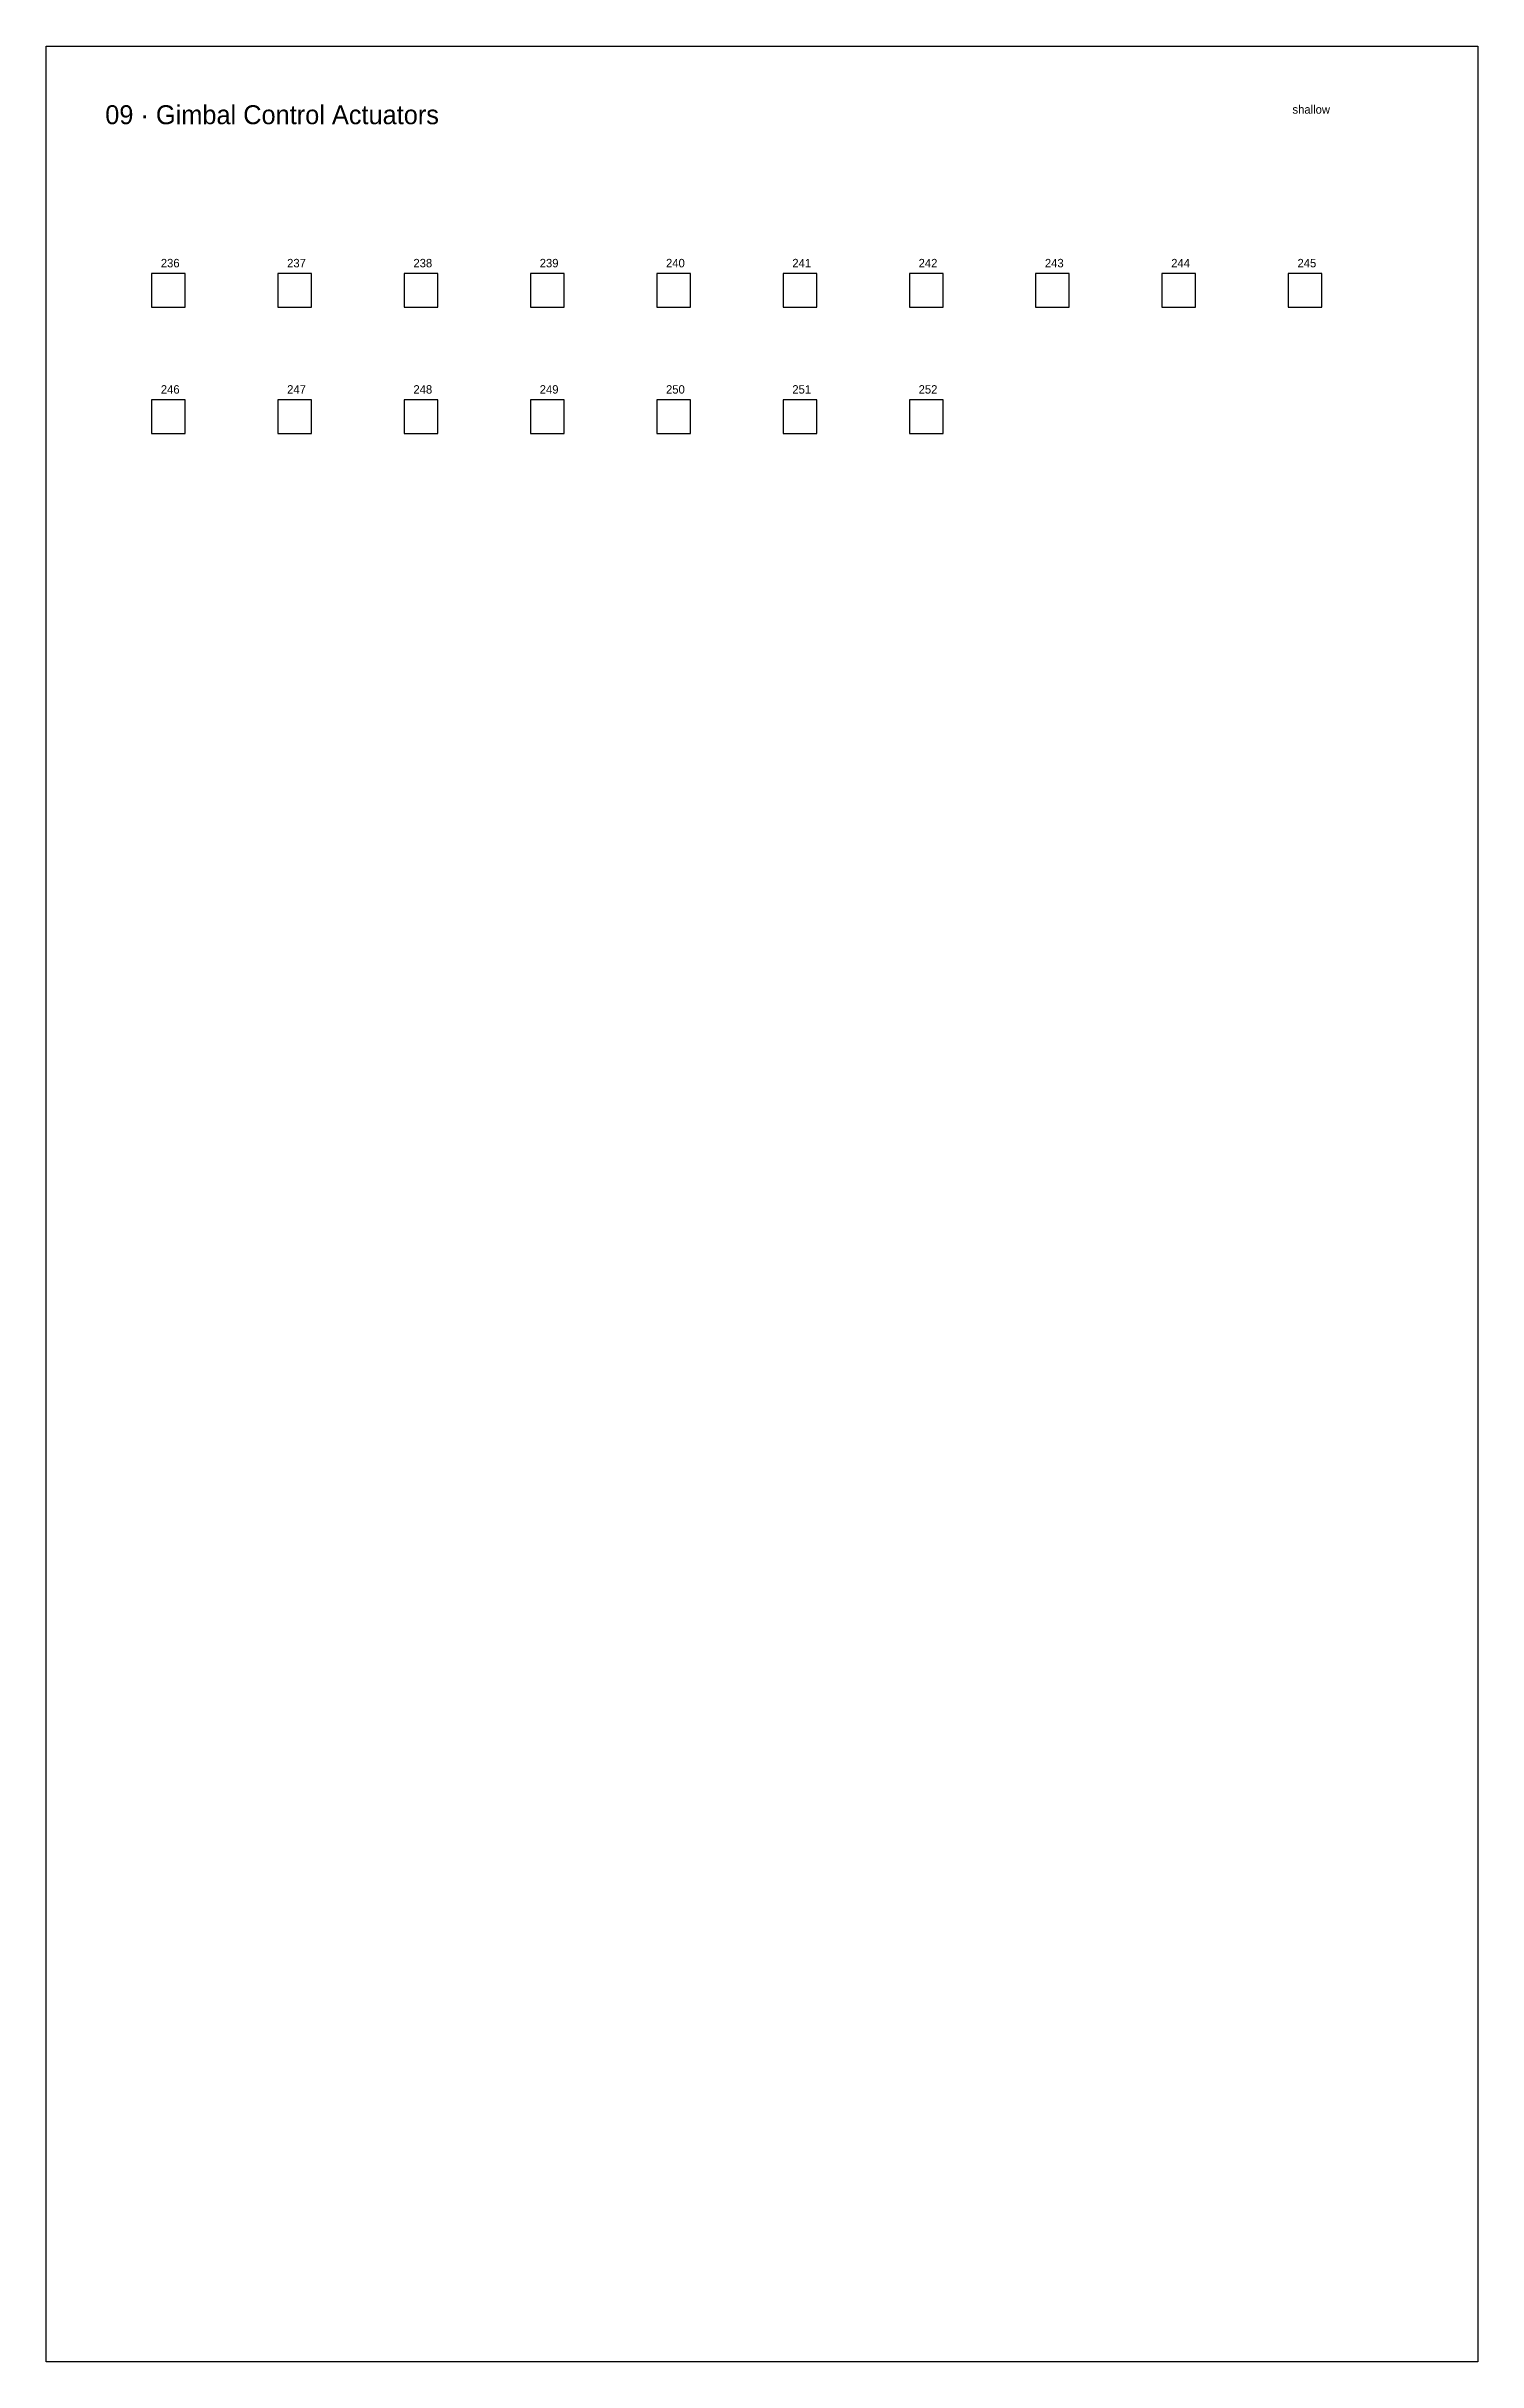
# Model space of a CAD drawing. Header units: metres. Extents: x 0 to 1360, y -2750 to 0.
# Drawn here: x 0 to 340, y -1650 to -1100 of the extents above; entities that cross this region are included whole.
import ezdxf

# ---------------------------------------------------------------- set-up
doc = ezdxf.new("R2010")
doc.units = ezdxf.units.M
for name, color, linetype in [('FITTING', 5, 'Continuous'), ('SYS-BORDER', 8, 'Continuous'), ('SYS-DIVIDER', 253, 'Continuous'), ('SYS-NAME', 7, 'Continuous'), ('TEXT-SEQ', 3, 'Continuous')]:
    doc.layers.add(name, color=color, linetype=linetype)

msp = doc.modelspace()

# ---------------------------------------------------------------- texts
at = {"layer": 'SYS-DIVIDER'}
msp.add_text('shallow', height=2, dxfattribs=at).set_placement((296, -1116))
at = {"layer": 'SYS-NAME'}
msp.add_text('09 · Gimbal Control Actuators', height=4.5, dxfattribs=at).set_placement((14, -1118.5))
at = {"layer": 'TEXT-SEQ'}
for s, p in [('236', (27.2, -1152.5)), ('237', (57.2, -1152.5)), ('238', (87.2, -1152.5)), ('239', (117.2, -1152.5)), ('240', (147.2, -1152.5)), ('241', (177.2, -1152.5)), ('242', (207.2, -1152.5)), ('243', (237.2, -1152.5)), ('244', (267.2, -1152.5)), ('245', (297.2, -1152.5)), ('246', (27.2, -1182.5)), ('247', (57.2, -1182.5)), ('248', (87.2, -1182.5)), ('249', (117.2, -1182.5)), ('250', (147.2, -1182.5)), ('251', (177.2, -1182.5)), ('252', (207.2, -1182.5))]:
    msp.add_text(s, height=2, dxfattribs=at).set_placement(p)

# ---------------------------------------------------------------- linework, layer by layer
at = {"layer": 'FITTING'}
for points in [[(25, -1162), (33, -1162), (33, -1154), (25, -1154), (25, -1162)], [(55, -1162), (63, -1162), (63, -1154), (55, -1154), (55, -1162)], [(85, -1162), (93, -1162), (93, -1154), (85, -1154), (85, -1162)], [(115, -1162), (123, -1162), (123, -1154), (115, -1154), (115, -1162)], [(145, -1162), (153, -1162), (153, -1154), (145, -1154), (145, -1162)], [(175, -1162), (183, -1162), (183, -1154), (175, -1154), (175, -1162)], [(205, -1162), (213, -1162), (213, -1154), (205, -1154), (205, -1162)], [(235, -1162), (243, -1162), (243, -1154), (235, -1154), (235, -1162)], [(265, -1162), (273, -1162), (273, -1154), (265, -1154), (265, -1162)], [(295, -1162), (303, -1162), (303, -1154), (295, -1154), (295, -1162)], [(25, -1192), (33, -1192), (33, -1184), (25, -1184), (25, -1192)], [(55, -1192), (63, -1192), (63, -1184), (55, -1184), (55, -1192)], [(85, -1192), (93, -1192), (93, -1184), (85, -1184), (85, -1192)], [(115, -1192), (123, -1192), (123, -1184), (115, -1184), (115, -1192)], [(145, -1192), (153, -1192), (153, -1184), (145, -1184), (145, -1192)], [(175, -1192), (183, -1192), (183, -1184), (175, -1184), (175, -1192)], [(205, -1192), (213, -1192), (213, -1184), (205, -1184), (205, -1192)]]:
    msp.add_lwpolyline(points, dxfattribs=at)
at = {"layer": 'SYS-BORDER'}
msp.add_lwpolyline([(0, -1100), (340, -1100), (340, -1650), (0, -1650), (0, -1100)], dxfattribs=at)

msp.set_redraw_order([(e.dxf.handle, doc.entitydb.next_handle()) for e in msp.query("TEXT MTEXT ATTDEF DIMENSION ARC_DIMENSION")])  # texts and dimensions are drawn at this point

doc.saveas('drawing.dxf')
